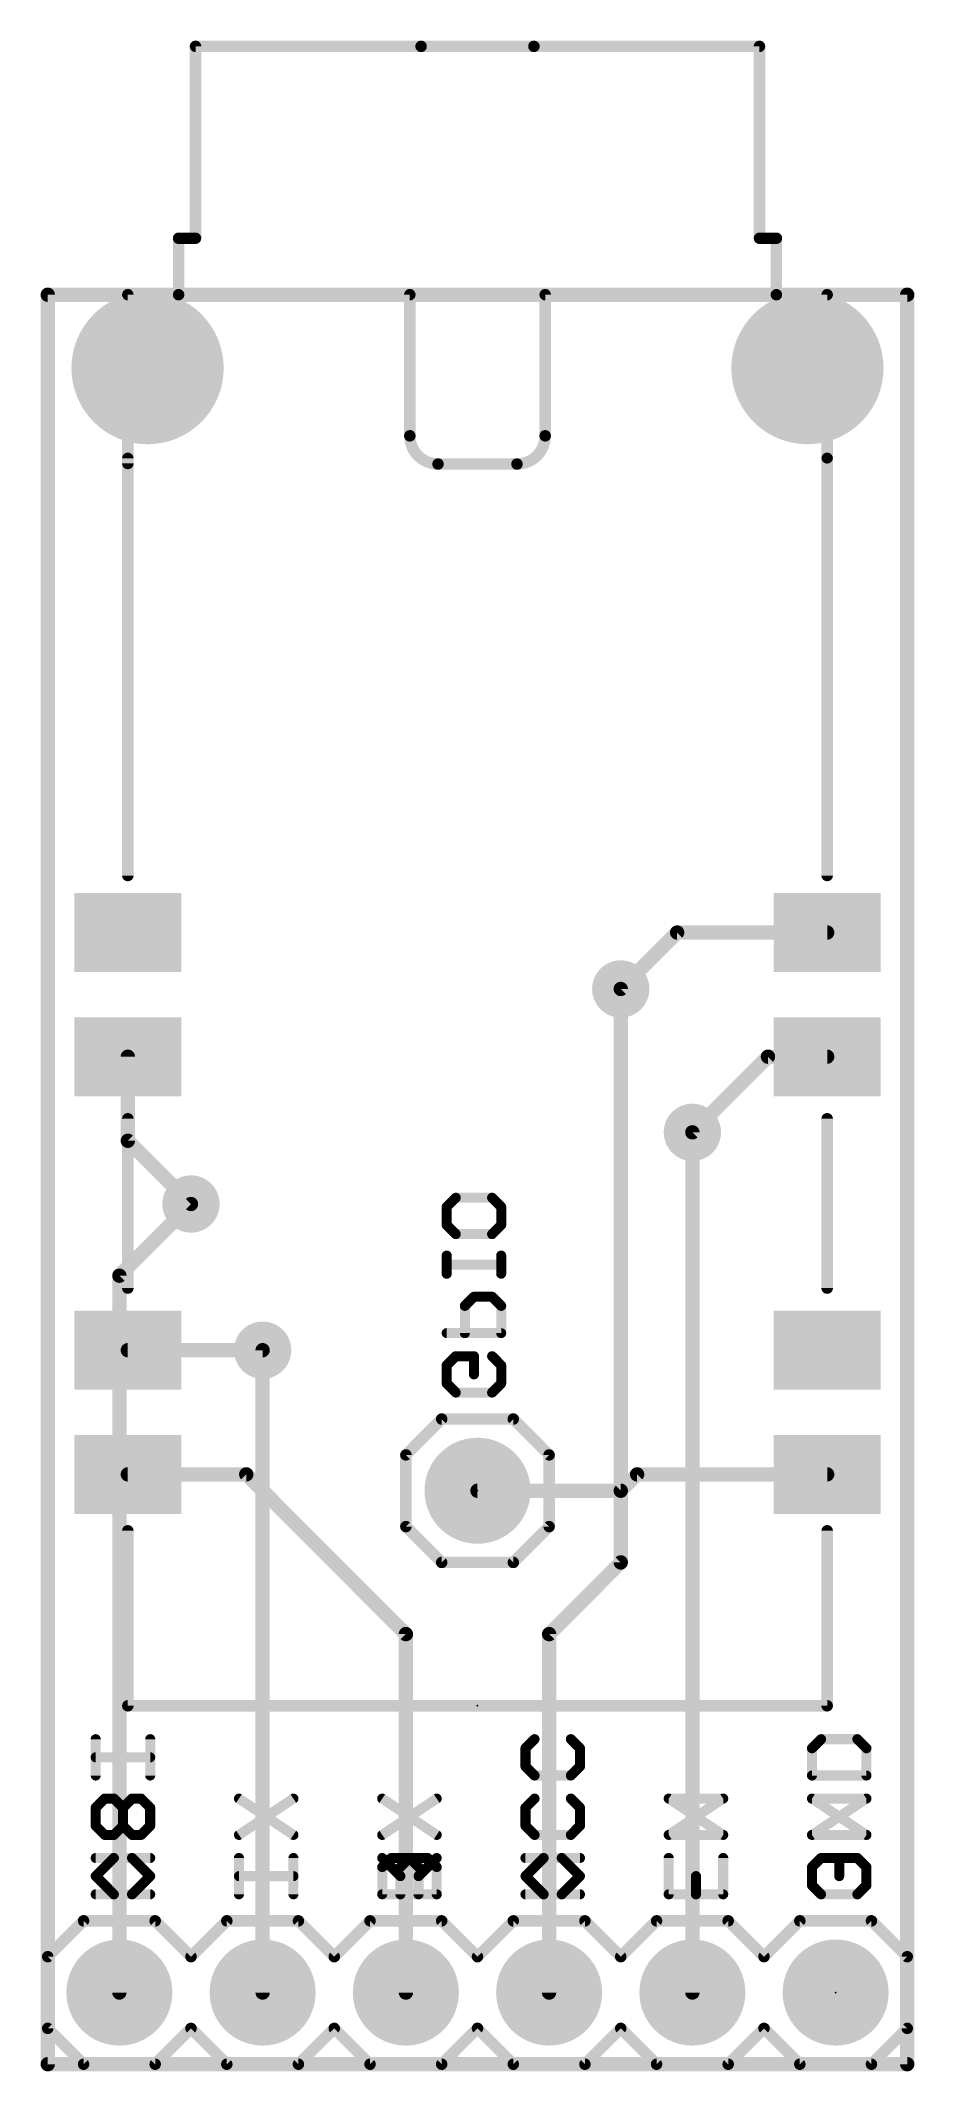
# Model space of a CAD drawing. Extents: x -0.1 to 48.3, y -3.8 to 35.9.
# Drawn here: x -0.13 to 15.37, y -0.13 to 35.85 of the extents above; entities outside this region: 1.
import ezdxf

# ---------------------------------------------------------------- set-up
doc = ezdxf.new("R2010")
doc.units = 0
for name, color, linetype in [('1', 12, 'CONTINUOUS'), ('16', 132, 'CONTINUOUS'), ('17', 110, 'CONTINUOUS'), ('18', 110, 'CONTINUOUS'), ('20', 53, 'CONTINUOUS'), ('21', 41, 'CONTINUOUS'), ('22', 40, 'CONTINUOUS'), ('23', 53, 'CONTINUOUS'), ('24', 53, 'CONTINUOUS'), ('51', 53, 'CONTINUOUS')]:
    doc.layers.add(name, color=color, linetype=linetype)

# ---------------------------------------------------------------- blocks, each defined once
blk = doc.blocks.new('ROUNDP')
at = {"const_width": 0.5}
blk.add_lwpolyline([(0, -0.25, 1), (0, 0.25, 1), (0, -0.25)], format="xyb", dxfattribs=at)
blk = doc.blocks.new('RECT')
blk.add_solid([(-0.5, -0.5), (0.5, -0.5), (-0.5, 0.5), (0.5, 0.5)])
blk = doc.blocks.new('ROUNDV')
at = {"const_width": 0.5}
blk.add_lwpolyline([(0, -0.25, 1), (0, 0.25, 1), (0, -0.25)], format="xyb", dxfattribs=at)

msp = doc.modelspace()

# ---------------------------------------------------------------- linework, layer by layer
at = {"layer": '1', "const_width": 0.254}
for points in [[(0, 31.35), (15.24, 31.35)], [(0, 0), (0, 31.35)], [(15.24, 31.35), (15.24, 0)], [(10.16, 19.05), (11.16, 20.05)], [(11.16, 20.05), (13.82, 20.05)], [(1.42, 16.36), (1.42, 17.85)], [(11.43, 16.51), (12.77, 17.85)], [(12.77, 17.85), (13.82, 17.85)], [(2.54, 15.24), (1.42, 16.36)], [(3.81, 12.65), (1.42, 12.65)], [(3.52, 10.45), (1.42, 10.45)], [(6.35, 7.62), (3.52, 10.45)], [(10.16, 10.16), (10.45, 10.45)], [(10.45, 10.45), (13.82, 10.45)], [(7.62, 10.16), (10.16, 10.16)], [(6.35, 1.27), (6.35, 7.62)], [(15.24, 0), (0, 0)]]:
    msp.add_lwpolyline(points, dxfattribs=at)
at = {"layer": '1', "const_width": 0.127}
for points in [[(0, 31.4135, 1), (0, 31.2865)], [(0.0635, 31.35, 1), (-0.0635, 31.35)], [(15.3035, 31.35, 1), (15.1765, 31.35)], [(15.24, 31.2865, 1), (15.24, 31.4135)], [(11.16, 20.1135, 1), (11.16, 19.9865)], [(11.2049, 20.0051, 1), (11.1151, 20.0949)], [(13.82, 19.9865, 1), (13.82, 20.1135)], [(10.1151, 19.0949, 1), (10.2049, 19.0051)], [(1.4835, 17.85, 1), (1.3565, 17.85)], [(12.77, 17.9135, 1), (12.77, 17.7865)], [(12.8149, 17.8051, 1), (12.7251, 17.8949)], [(13.82, 17.7865, 1), (13.82, 17.9135)], [(11.3851, 16.5549, 1), (11.4749, 16.4651)], [(1.4649, 16.4049, 1), (1.3751, 16.3151)], [(1.3565, 16.36, 1), (1.4835, 16.36)], [(2.4951, 15.1951, 1), (2.5849, 15.2849)], [(1.42, 12.7135, 1), (1.42, 12.5865)], [(3.81, 12.5865, 1), (3.81, 12.7135)], [(1.42, 10.5135, 1), (1.42, 10.3865)], [(3.5649, 10.4949, 1), (3.4751, 10.4051)], [(3.52, 10.3865, 1), (3.52, 10.5135)], [(10.45, 10.5135, 1), (10.45, 10.3865)], [(10.4949, 10.4051, 1), (10.4051, 10.4949)], [(13.82, 10.3865, 1), (13.82, 10.5135)], [(7.62, 10.2235, 1), (7.62, 10.0965)], [(10.1151, 10.2049, 1), (10.2049, 10.1151)], [(10.16, 10.0965, 1), (10.16, 10.2235)], [(6.4135, 7.62, 1), (6.2865, 7.62)], [(6.3051, 7.5751, 1), (6.3949, 7.6649)], [(6.2865, 1.27, 1), (6.4135, 1.27)], [(0, 0.0635, 1), (0, -0.0635)], [(-0.0635, 0, 1), (0.0635, 0)], [(15.1765, 0, 1), (15.3035, 0)], [(15.24, -0.0635, 1), (15.24, 0.0635)]]:
    msp.add_lwpolyline(points, format="xyb", dxfattribs=at)
at = {"layer": '16', "const_width": 0.254}
for points in [[(0, 31.35), (0, 0)], [(15.24, 31.35), (0, 31.35)], [(15.24, 0), (15.24, 31.35)], [(10.16, 8.89), (10.16, 19.05)], [(11.43, 1.27), (11.43, 16.51)], [(1.27, 13.97), (2.54, 15.24)], [(1.27, 1.27), (1.27, 13.97)], [(3.81, 1.27), (3.81, 12.65)], [(8.89, 7.62), (10.16, 8.89)], [(8.89, 1.27), (8.89, 7.62)], [(0, 0), (15.24, 0)]]:
    msp.add_lwpolyline(points, dxfattribs=at)
at = {"layer": '16', "const_width": 0.127}
for points in [[(0.0635, 31.35, 1), (-0.0635, 31.35)], [(0, 31.4135, 1), (0, 31.2865)], [(15.3035, 31.35, 1), (15.1765, 31.35)], [(15.24, 31.2865, 1), (15.24, 31.4135)], [(10.2235, 19.05, 1), (10.0965, 19.05)], [(11.4935, 16.51, 1), (11.3665, 16.51)], [(2.5849, 15.1951, 1), (2.4951, 15.2849)], [(1.3335, 13.97, 1), (1.2065, 13.97)], [(1.2251, 14.0149, 1), (1.3149, 13.9251)], [(3.8735, 12.65, 1), (3.7465, 12.65)], [(10.2049, 8.8451, 1), (10.1151, 8.9349)], [(10.0965, 8.89, 1), (10.2235, 8.89)], [(8.9535, 7.62, 1), (8.8265, 7.62)], [(8.8451, 7.6649, 1), (8.9349, 7.5751)], [(1.2065, 1.27, 1), (1.3335, 1.27)], [(3.7465, 1.27, 1), (3.8735, 1.27)], [(8.8265, 1.27, 1), (8.9535, 1.27)], [(11.3665, 1.27, 1), (11.4935, 1.27)], [(0, 0.0635, 1), (0, -0.0635)], [(-0.0635, 0, 1), (0.0635, 0)], [(15.1765, 0, 1), (15.3035, 0)], [(15.24, -0.0635, 1), (15.24, 0.0635)]]:
    msp.add_lwpolyline(points, format="xyb", dxfattribs=at)
at = {"layer": '20', "const_width": 0.2032}
for points in [[(0, 31.35), (6.42, 31.35)], [(0, 31.35), (0, 0)], [(6.42, 31.35), (6.42, 28.85)], [(8.82, 28.85), (8.82, 31.35)], [(8.82, 31.35), (15.24, 31.35)], [(15.24, 0), (15.24, 31.35)], [(6.92, 28.35), (8.32, 28.35)], [(0, 0), (15.24, 0)]]:
    msp.add_lwpolyline(points, dxfattribs=at)
at = {"layer": '20'}
for points, const_width in [([(0, 31.4008, 1), (0, 31.2992)], 0.1016), ([(0.0508, 31.35, 1), (-0.0508, 31.35)], 0.1016), ([(6.4708, 31.35, 1), (6.3692, 31.35)], 0.1016), ([(6.42, 31.2992, 1), (6.42, 31.4008)], 0.1016), ([(8.8708, 31.35, 1), (8.7692, 31.35)], 0.1016), ([(8.82, 31.4008, 1), (8.82, 31.2992)], 0.1016), ([(15.2908, 31.35, 1), (15.1892, 31.35)], 0.1016), ([(15.24, 31.2992, 1), (15.24, 31.4008)], 0.1016), ([(6.42, 28.85, 0.4142), (6.92, 28.35)], 0.2032), ([(6.4708, 28.85, 1), (6.3692, 28.85)], 0.1016), ([(6.3692, 28.85, 1), (6.4708, 28.85)], 0.1016), ([(8.32, 28.35, 0.4142), (8.82, 28.85)], 0.2032), ([(8.8708, 28.85, 1), (8.7692, 28.85)], 0.1016), ([(8.7692, 28.85, 1), (8.8708, 28.85)], 0.1016), ([(6.92, 28.4008, 1), (6.92, 28.2992)], 0.1016), ([(6.92, 28.2992, 1), (6.92, 28.4008)], 0.1016), ([(8.32, 28.4008, 1), (8.32, 28.2992)], 0.1016), ([(8.32, 28.2992, 1), (8.32, 28.4008)], 0.1016), ([(0, 0.0508, 1), (0, -0.0508)], 0.1016), ([(-0.0508, 0, 1), (0.0508, 0)], 0.1016), ([(15.1892, 0, 1), (15.2908, 0)], 0.1016), ([(15.24, -0.0508, 1), (15.24, 0.0508)], 0.1016)]:
    msp.add_lwpolyline(points, format="xyb", dxfattribs=dict(at, const_width=const_width))
at = {"layer": '21'}
for points, const_width in [([(1.42, 28.45), (1.42, 21.06)], 0.2032), ([(13.82, 28.45), (13.82, 21.06)], 0.2032), ([(1.42, 16.75), (1.42, 13.75)], 0.2032), ([(13.82, 13.75), (13.82, 16.75)], 0.2032), ([(1.42, 9.45), (1.42, 6.35)], 0.2032), ([(13.82, 6.35), (13.82, 9.45)], 0.2032), ([(1.42, 6.35), (13.82, 6.35)], 0.2032), ([(0.8501, 5.1148), (0.8501, 5.7588)], 0.1778), ([(8.6311, 5.7588), (8.4701, 5.5978)], 0.1778), ([(9.4361, 5.5978), (9.2751, 5.7588)], 0.1778), ([(13.7111, 5.7588), (13.5501, 5.5978)], 0.1778), ([(14.3551, 5.7588), (13.7111, 5.7588)], 0.1778), ([(14.5161, 5.5978), (14.3551, 5.7588)], 0.1778), ([(1.8161, 5.4368), (0.8501, 5.4368)], 0.1778), ([(8.4701, 5.5978), (8.4701, 5.2758)], 0.1778), ([(9.4361, 5.2758), (9.4361, 5.5978)], 0.1778), ([(13.5501, 5.5978), (13.5501, 5.1148)], 0.1778), ([(14.5161, 5.1148), (14.5161, 5.5978)], 0.1778), ([(8.4701, 5.2758), (8.6311, 5.1148)], 0.1778), ([(8.6311, 5.1148), (9.2751, 5.1148)], 0.1778), ([(9.2751, 5.1148), (9.4361, 5.2758)], 0.1778), ([(13.5501, 5.1148), (14.5161, 5.1148)], 0.1778), ([(1.0111, 4.7064), (0.8501, 4.5454)], 0.1778), ([(1.3331, 4.5454), (1.4941, 4.7064)], 0.1778), ([(1.4941, 4.7064), (1.6551, 4.7064)], 0.1778), ([(1.6551, 4.7064), (1.8161, 4.5454)], 0.1778), ([(3.3901, 4.0624), (4.3561, 4.7064)], 0.1778), ([(3.3901, 4.7064), (4.3561, 4.0624)], 0.1778), ([(5.9301, 4.0624), (6.8961, 4.7064)], 0.1778), ([(5.9301, 4.7064), (6.8961, 4.0624)], 0.1778), ([(8.6311, 4.7064), (8.4701, 4.5454)], 0.1778), ([(9.4361, 4.5454), (9.2751, 4.7064)], 0.1778), ([(11.0101, 4.0624), (11.9761, 4.7064)], 0.1778), ([(11.9761, 4.7064), (11.0101, 4.7064)], 0.1778), ([(13.5501, 4.0624), (14.5161, 4.7064)], 0.1778), ([(14.5161, 4.7064), (13.5501, 4.7064)], 0.1778), ([(0.8501, 4.5454), (0.8501, 4.2234)], 0.1778), ([(1.3331, 4.2234), (1.3331, 4.5454)], 0.1778), ([(1.8161, 4.5454), (1.8161, 4.2234)], 0.1778), ([(8.4701, 4.5454), (8.4701, 4.2234)], 0.1778), ([(9.4361, 4.2234), (9.4361, 4.5454)], 0.1778), ([(0.8501, 4.2234), (1.0111, 4.0624)], 0.1778), ([(1.0111, 4.0624), (1.1721, 4.0624)], 0.1778), ([(1.1721, 4.0624), (1.3331, 4.2234)], 0.1778), ([(1.8161, 4.2234), (1.6551, 4.0624)], 0.1778), ([(8.4701, 4.2234), (8.6311, 4.0624)], 0.1778), ([(8.6311, 4.0624), (9.2751, 4.0624)], 0.1778), ([(9.2751, 4.0624), (9.4361, 4.2234)], 0.1778), ([(11.9761, 4.0624), (11.0101, 4.0624)], 0.1778), ([(14.5161, 4.0624), (13.5501, 4.0624)], 0.1778), ([(1.4941, 3.6539), (0.8501, 3.6539)], 0.1778), ([(1.8161, 3.3319), (1.4941, 3.6539)], 0.1778), ([(3.3901, 3.0099), (3.3901, 3.6539)], 0.1778), ([(5.9301, 3.4929), (6.0911, 3.6539)], 0.1778), ([(6.0911, 3.6539), (6.4131, 3.6539)], 0.1778), ([(6.4131, 3.6539), (6.5741, 3.4929)], 0.1778), ([(6.5741, 3.3319), (6.8961, 3.6539)], 0.1778), ([(9.1141, 3.6539), (8.4701, 3.6539)], 0.1778), ([(9.4361, 3.3319), (9.1141, 3.6539)], 0.1778), ([(11.0101, 3.6539), (11.0101, 3.0099)], 0.1778), ([(11.9761, 3.0099), (11.9761, 3.6539)], 0.1778), ([(13.7111, 3.6539), (13.5501, 3.4929)], 0.1778), ([(14.3551, 3.6539), (14.0331, 3.6539)], 0.1778), ([(14.0331, 3.6539), (14.0331, 3.3319)], 0.1778), ([(14.5161, 3.4929), (14.3551, 3.6539)], 0.1778), ([(1.4941, 3.0099), (1.8161, 3.3319)], 0.1778), ([(4.3561, 3.3319), (3.3901, 3.3319)], 0.1778), ([(5.9301, 3.0099), (5.9301, 3.4929)], 0.1778), ([(6.5741, 3.4929), (6.5741, 3.0099)], 0.1778), ([(9.1141, 3.0099), (9.4361, 3.3319)], 0.1778), ([(11.4931, 3.0099), (11.4931, 3.3319)], 0.1778), ([(13.5501, 3.4929), (13.5501, 3.1709)], 0.1778), ([(13.5501, 3.1709), (13.7111, 3.0099)], 0.1778), ([(14.3551, 3.0099), (14.5161, 3.1709)], 0.1778), ([(14.5161, 3.1709), (14.5161, 3.4929)], 0.1778), ([(0.8501, 3.0099), (1.4941, 3.0099)], 0.1778), ([(6.8961, 3.0099), (5.9301, 3.0099)], 0.1778), ([(8.4701, 3.0099), (9.1141, 3.0099)], 0.1778), ([(11.0101, 3.0099), (11.9761, 3.0099)], 0.1778), ([(13.7111, 3.0099), (14.3551, 3.0099)], 0.1778), ([(0, 1.905), (0.635, 2.54)], 0.2032), ([(0.635, 2.54), (1.905, 2.54)], 0.2032), ([(1.905, 2.54), (2.54, 1.905)], 0.2032), ([(2.54, 1.905), (3.175, 2.54)], 0.2032), ([(3.175, 2.54), (4.445, 2.54)], 0.2032), ([(4.445, 2.54), (5.08, 1.905)], 0.2032), ([(5.08, 1.905), (5.715, 2.54)], 0.2032), ([(5.715, 2.54), (6.985, 2.54)], 0.2032), ([(7.62, 1.905), (6.985, 2.54)], 0.2032), ([(7.62, 1.905), (8.255, 2.54)], 0.2032), ([(8.255, 2.54), (9.525, 2.54)], 0.2032), ([(9.525, 2.54), (10.16, 1.905)], 0.2032), ([(10.16, 1.905), (10.795, 2.54)], 0.2032), ([(10.795, 2.54), (12.065, 2.54)], 0.2032), ([(12.065, 2.54), (12.7, 1.905)], 0.2032), ([(12.7, 1.905), (13.335, 2.54)], 0.2032), ([(13.335, 2.54), (14.605, 2.54)], 0.2032), ([(15.24, 1.905), (14.605, 2.54)], 0.2032), ([(0, 0.635), (0, 1.905)], 0.2032), ([(15.24, 0.635), (15.24, 1.905)], 0.2032), ([(0.635, 0), (0, 0.635)], 0.2032), ([(2.54, 0.635), (1.905, 0)], 0.2032), ([(3.175, 0), (2.54, 0.635)], 0.2032), ([(5.08, 0.635), (4.445, 0)], 0.2032), ([(5.715, 0), (5.08, 0.635)], 0.2032), ([(6.985, 0), (7.62, 0.635)], 0.2032), ([(8.255, 0), (7.62, 0.635)], 0.2032), ([(10.16, 0.635), (9.525, 0)], 0.2032), ([(10.795, 0), (10.16, 0.635)], 0.2032), ([(12.7, 0.635), (12.065, 0)], 0.2032), ([(13.335, 0), (12.7, 0.635)], 0.2032), ([(14.605, 0), (15.24, 0.635)], 0.2032), ([(1.905, 0), (0.635, 0)], 0.2032), ([(4.445, 0), (3.175, 0)], 0.2032), ([(6.985, 0), (5.715, 0)], 0.2032), ([(9.525, 0), (8.255, 0)], 0.2032), ([(12.065, 0), (10.795, 0)], 0.2032), ([(14.605, 0), (13.335, 0)], 0.2032)]:
    msp.add_lwpolyline(points, dxfattribs=dict(at, const_width=const_width))
for points, const_width in [([(1.4708, 28.45, 1), (1.3692, 28.45)], 0.1016), ([(13.8708, 28.45, 1), (13.7692, 28.45)], 0.1016), ([(1.3692, 21.06, 1), (1.4708, 21.06)], 0.1016), ([(13.7692, 21.06, 1), (13.8708, 21.06)], 0.1016), ([(1.4708, 16.75, 1), (1.3692, 16.75)], 0.1016), ([(13.8708, 16.75, 1), (13.7692, 16.75)], 0.1016), ([(1.3692, 13.75, 1), (1.4708, 13.75)], 0.1016), ([(13.7692, 13.75, 1), (13.8708, 13.75)], 0.1016), ([(1.4708, 9.45, 1), (1.3692, 9.45)], 0.1016), ([(13.8708, 9.45, 1), (13.7692, 9.45)], 0.1016), ([(1.42, 6.4008, 1), (1.42, 6.2992)], 0.1016), ([(1.3692, 6.35, 1), (1.4708, 6.35)], 0.1016), ([(13.7692, 6.35, 1), (13.8708, 6.35)], 0.1016), ([(13.82, 6.2992, 1), (13.82, 6.4008)], 0.1016), ([(0.8945, 5.7588, 1), (0.8056, 5.7588)], 0.0889), ([(8.6625, 5.7274, 1), (8.5997, 5.7903)], 0.0889), ([(9.3065, 5.7903, 1), (9.2437, 5.7274)], 0.0889), ([(13.7111, 5.8033, 1), (13.7111, 5.7144)], 0.0889), ([(13.7425, 5.7274, 1), (13.6797, 5.7903)], 0.0889), ([(14.3865, 5.7903, 1), (14.3237, 5.7274)], 0.0889), ([(14.3551, 5.7144, 1), (14.3551, 5.8033)], 0.0889), ([(0.8501, 5.4813, 1), (0.8501, 5.3924)], 0.0889), ([(1.8161, 5.3924, 1), (1.8161, 5.4813)], 0.0889), ([(8.5145, 5.5978, 1), (8.4256, 5.5978)], 0.0889), ([(8.4386, 5.6293, 1), (8.5015, 5.5664)], 0.0889), ([(9.4805, 5.5978, 1), (9.3917, 5.5978)], 0.0889), ([(9.4047, 5.5664, 1), (9.4675, 5.6293)], 0.0889), ([(13.5945, 5.5978, 1), (13.5056, 5.5978)], 0.0889), ([(13.5186, 5.6293, 1), (13.5815, 5.5664)], 0.0889), ([(14.5606, 5.5978, 1), (14.4717, 5.5978)], 0.0889), ([(14.4847, 5.5664, 1), (14.5475, 5.6293)], 0.0889), ([(0.8056, 5.1148, 1), (0.8945, 5.1148)], 0.0889), ([(8.5015, 5.3073, 1), (8.4386, 5.2444)], 0.0889), ([(8.4256, 5.2758, 1), (8.5145, 5.2758)], 0.0889), ([(8.6311, 5.1593, 1), (8.6311, 5.0704)], 0.0889), ([(8.5997, 5.0834, 1), (8.6625, 5.1462)], 0.0889), ([(9.2437, 5.1462, 1), (9.3065, 5.0834)], 0.0889), ([(9.2751, 5.0704, 1), (9.2751, 5.1593)], 0.0889), ([(9.3917, 5.2758, 1), (9.4805, 5.2758)], 0.0889), ([(9.4675, 5.2444, 1), (9.4047, 5.3073)], 0.0889), ([(13.5056, 5.1148, 1), (13.5945, 5.1148)], 0.0889), ([(13.5501, 5.1593, 1), (13.5501, 5.0704)], 0.0889), ([(14.4717, 5.1148, 1), (14.5606, 5.1148)], 0.0889), ([(14.5161, 5.0704, 1), (14.5161, 5.1593)], 0.0889), ([(1.0425, 4.6749, 1), (0.9797, 4.7378)], 0.0889), ([(1.4941, 4.7508, 1), (1.4941, 4.6619)], 0.0889), ([(1.5255, 4.6749, 1), (1.4627, 4.7378)], 0.0889), ([(1.6865, 4.7378, 1), (1.6237, 4.6749)], 0.0889), ([(1.6551, 4.6619, 1), (1.6551, 4.7508)], 0.0889), ([(3.4147, 4.7434, 1), (3.3654, 4.6694)], 0.0889), ([(4.3808, 4.6694, 1), (4.3314, 4.7434)], 0.0889), ([(5.9547, 4.7434, 1), (5.9054, 4.6694)], 0.0889), ([(6.9208, 4.6694, 1), (6.8714, 4.7434)], 0.0889), ([(8.6625, 4.6749, 1), (8.5997, 4.7378)], 0.0889), ([(9.3065, 4.7378, 1), (9.2437, 4.6749)], 0.0889), ([(11.0101, 4.7508, 1), (11.0101, 4.6619)], 0.0889), ([(12.0008, 4.6694, 1), (11.9514, 4.7434)], 0.0889), ([(11.9761, 4.6619, 1), (11.9761, 4.7508)], 0.0889), ([(13.5501, 4.7508, 1), (13.5501, 4.6619)], 0.0889), ([(14.5408, 4.6694, 1), (14.4914, 4.7434)], 0.0889), ([(14.5161, 4.6619, 1), (14.5161, 4.7508)], 0.0889), ([(0.8945, 4.5454, 1), (0.8056, 4.5454)], 0.0889), ([(0.8186, 4.5768, 1), (0.8815, 4.5139)], 0.0889), ([(1.3775, 4.5454, 1), (1.2886, 4.5454)], 0.0889), ([(1.3017, 4.5768, 1), (1.3645, 4.5139)], 0.0889), ([(1.8606, 4.5454, 1), (1.7716, 4.5454)], 0.0889), ([(1.7847, 4.5139, 1), (1.8475, 4.5768)], 0.0889), ([(8.5145, 4.5454, 1), (8.4256, 4.5454)], 0.0889), ([(8.4386, 4.5768, 1), (8.5015, 4.5139)], 0.0889), ([(9.4805, 4.5454, 1), (9.3917, 4.5454)], 0.0889), ([(9.4047, 4.5139, 1), (9.4675, 4.5768)], 0.0889), ([(0.8815, 4.2548, 1), (0.8186, 4.1919)], 0.0889), ([(0.8056, 4.2234, 1), (0.8945, 4.2234)], 0.0889), ([(1.0111, 4.1068, 1), (1.0111, 4.0179)], 0.0889), ([(0.9797, 4.0309, 1), (1.0425, 4.0938)], 0.0889), ([(1.1407, 4.0938, 1), (1.2035, 4.0309)], 0.0889), ([(1.1721, 4.0179, 1), (1.1721, 4.1068)], 0.0889), ([(1.2886, 4.2234, 1), (1.3775, 4.2234)], 0.0889), ([(1.3645, 4.1919, 1), (1.3017, 4.2548)], 0.0889), ([(1.6237, 4.0938, 1), (1.6865, 4.0309)], 0.0889), ([(1.7716, 4.2234, 1), (1.8606, 4.2234)], 0.0889), ([(1.8475, 4.1919, 1), (1.7847, 4.2548)], 0.0889), ([(3.3654, 4.0993, 1), (3.4147, 4.0254)], 0.0889), ([(4.3314, 4.0254, 1), (4.3808, 4.0993)], 0.0889), ([(5.9054, 4.0993, 1), (5.9547, 4.0254)], 0.0889), ([(6.8714, 4.0254, 1), (6.9208, 4.0993)], 0.0889), ([(8.5015, 4.2548, 1), (8.4386, 4.1919)], 0.0889), ([(8.4256, 4.2234, 1), (8.5145, 4.2234)], 0.0889), ([(8.6311, 4.1068, 1), (8.6311, 4.0179)], 0.0889), ([(8.5997, 4.0309, 1), (8.6625, 4.0938)], 0.0889), ([(9.2437, 4.0938, 1), (9.3065, 4.0309)], 0.0889), ([(9.2751, 4.0179, 1), (9.2751, 4.1068)], 0.0889), ([(9.3917, 4.2234, 1), (9.4805, 4.2234)], 0.0889), ([(9.4675, 4.1919, 1), (9.4047, 4.2548)], 0.0889), ([(11.0101, 4.1068, 1), (11.0101, 4.0179)], 0.0889), ([(10.9854, 4.0993, 1), (11.0347, 4.0254)], 0.0889), ([(11.9761, 4.0179, 1), (11.9761, 4.1068)], 0.0889), ([(13.5501, 4.1068, 1), (13.5501, 4.0179)], 0.0889), ([(13.5254, 4.0993, 1), (13.5747, 4.0254)], 0.0889), ([(14.5161, 4.0179, 1), (14.5161, 4.1068)], 0.0889), ([(0.8501, 3.6984, 1), (0.8501, 3.6095)], 0.0889), ([(1.5255, 3.6853, 1), (1.4627, 3.6225)], 0.0889), ([(1.4941, 3.6095, 1), (1.4941, 3.6984)], 0.0889), ([(3.4345, 3.6539, 1), (3.3456, 3.6539)], 0.0889), ([(6.0911, 3.6984, 1), (6.0911, 3.6095)], 0.0889), ([(6.1225, 3.6225, 1), (6.0597, 3.6853)], 0.0889), ([(6.4445, 3.6853, 1), (6.3817, 3.6225)], 0.0889), ([(6.4131, 3.6095, 1), (6.4131, 3.6984)], 0.0889), ([(6.9275, 3.6225, 1), (6.8647, 3.6853)], 0.0889), ([(8.4701, 3.6984, 1), (8.4701, 3.6095)], 0.0889), ([(9.1455, 3.6853, 1), (9.0827, 3.6225)], 0.0889), ([(9.1141, 3.6095, 1), (9.1141, 3.6984)], 0.0889), ([(11.0545, 3.6539, 1), (10.9656, 3.6539)], 0.0889), ([(12.0206, 3.6539, 1), (11.9317, 3.6539)], 0.0889), ([(13.7425, 3.6225, 1), (13.6797, 3.6853)], 0.0889), ([(14.0775, 3.6539, 1), (13.9886, 3.6539)], 0.0889), ([(14.0331, 3.6984, 1), (14.0331, 3.6095)], 0.0889), ([(14.3865, 3.6853, 1), (14.3237, 3.6225)], 0.0889), ([(14.3551, 3.6095, 1), (14.3551, 3.6984)], 0.0889), ([(1.8475, 3.3005, 1), (1.7847, 3.3633)], 0.0889), ([(1.7847, 3.3005, 1), (1.8475, 3.3633)], 0.0889), ([(3.3901, 3.3764, 1), (3.3901, 3.2875)], 0.0889), ([(4.3561, 3.2875, 1), (4.3561, 3.3764)], 0.0889), ([(5.9745, 3.4929, 1), (5.8856, 3.4929)], 0.0889), ([(5.8986, 3.5243, 1), (5.9615, 3.4615)], 0.0889), ([(6.6185, 3.4929, 1), (6.5296, 3.4929)], 0.0889), ([(6.5427, 3.3633, 1), (6.6055, 3.3005)], 0.0889), ([(6.5427, 3.4615, 1), (6.6055, 3.5243)], 0.0889), ([(9.4675, 3.3005, 1), (9.4047, 3.3633)], 0.0889), ([(9.4047, 3.3005, 1), (9.4675, 3.3633)], 0.0889), ([(11.5375, 3.3319, 1), (11.4486, 3.3319)], 0.0889), ([(13.5945, 3.4929, 1), (13.5056, 3.4929)], 0.0889), ([(13.5186, 3.5243, 1), (13.5815, 3.4615)], 0.0889), ([(13.5815, 3.2023, 1), (13.5186, 3.1395)], 0.0889), ([(13.9886, 3.3319, 1), (14.0775, 3.3319)], 0.0889), ([(14.5606, 3.4929, 1), (14.4717, 3.4929)], 0.0889), ([(14.4847, 3.4615, 1), (14.5475, 3.5243)], 0.0889), ([(14.5475, 3.1395, 1), (14.4847, 3.2023)], 0.0889), ([(0.8501, 3.0543, 1), (0.8501, 2.9655)], 0.0889), ([(1.4627, 3.0413, 1), (1.5255, 2.9785)], 0.0889), ([(1.4941, 2.9655, 1), (1.4941, 3.0543)], 0.0889), ([(3.3456, 3.0099, 1), (3.4345, 3.0099)], 0.0889), ([(5.8856, 3.0099, 1), (5.9745, 3.0099)], 0.0889), ([(5.9301, 3.0543, 1), (5.9301, 2.9655)], 0.0889), ([(6.5296, 3.0099, 1), (6.6185, 3.0099)], 0.0889), ([(6.8961, 2.9655, 1), (6.8961, 3.0543)], 0.0889), ([(8.4701, 3.0543, 1), (8.4701, 2.9655)], 0.0889), ([(9.0827, 3.0413, 1), (9.1455, 2.9785)], 0.0889), ([(9.1141, 2.9655, 1), (9.1141, 3.0543)], 0.0889), ([(10.9656, 3.0099, 1), (11.0545, 3.0099)], 0.0889), ([(11.0101, 3.0543, 1), (11.0101, 2.9655)], 0.0889), ([(11.4486, 3.0099, 1), (11.5375, 3.0099)], 0.0889), ([(11.9317, 3.0099, 1), (12.0206, 3.0099)], 0.0889), ([(11.9761, 2.9655, 1), (11.9761, 3.0543)], 0.0889), ([(13.5056, 3.1709, 1), (13.5945, 3.1709)], 0.0889), ([(13.7111, 3.0543, 1), (13.7111, 2.9655)], 0.0889), ([(13.6797, 2.9785, 1), (13.7425, 3.0413)], 0.0889), ([(14.3237, 3.0413, 1), (14.3865, 2.9785)], 0.0889), ([(14.3551, 2.9655, 1), (14.3551, 3.0543)], 0.0889), ([(14.4717, 3.1709, 1), (14.5606, 3.1709)], 0.0889), ([(0.635, 2.5908, 1), (0.635, 2.4892)], 0.1016), ([(0.6709, 2.5041, 1), (0.5991, 2.5759)], 0.1016), ([(1.9409, 2.5759, 1), (1.8691, 2.5041)], 0.1016), ([(1.905, 2.4892, 1), (1.905, 2.5908)], 0.1016), ([(3.175, 2.5908, 1), (3.175, 2.4892)], 0.1016), ([(3.2109, 2.5041, 1), (3.1391, 2.5759)], 0.1016), ([(4.4809, 2.5759, 1), (4.4091, 2.5041)], 0.1016), ([(4.445, 2.4892, 1), (4.445, 2.5908)], 0.1016), ([(5.715, 2.5908, 1), (5.715, 2.4892)], 0.1016), ([(5.7509, 2.5041, 1), (5.6791, 2.5759)], 0.1016), ([(7.0209, 2.5759, 1), (6.9491, 2.5041)], 0.1016), ([(6.985, 2.4892, 1), (6.985, 2.5908)], 0.1016), ([(8.255, 2.5908, 1), (8.255, 2.4892)], 0.1016), ([(8.2909, 2.5041, 1), (8.2191, 2.5759)], 0.1016), ([(9.5609, 2.5759, 1), (9.4891, 2.5041)], 0.1016), ([(9.525, 2.4892, 1), (9.525, 2.5908)], 0.1016), ([(10.795, 2.5908, 1), (10.795, 2.4892)], 0.1016), ([(10.8309, 2.5041, 1), (10.7591, 2.5759)], 0.1016), ([(12.1009, 2.5759, 1), (12.0291, 2.5041)], 0.1016), ([(12.065, 2.4892, 1), (12.065, 2.5908)], 0.1016), ([(13.335, 2.5908, 1), (13.335, 2.4892)], 0.1016), ([(13.3709, 2.5041, 1), (13.2991, 2.5759)], 0.1016), ([(14.6409, 2.5759, 1), (14.5691, 2.5041)], 0.1016), ([(14.605, 2.4892, 1), (14.605, 2.5908)], 0.1016), ([(0.0508, 1.905, 1), (-0.0508, 1.905)], 0.1016), ([(-0.0359, 1.9409, 1), (0.0359, 1.8691)], 0.1016), ([(2.5041, 1.9409, 1), (2.5759, 1.8691)], 0.1016), ([(2.5041, 1.8691, 1), (2.5759, 1.9409)], 0.1016), ([(5.0441, 1.9409, 1), (5.1159, 1.8691)], 0.1016), ([(5.0441, 1.8691, 1), (5.1159, 1.9409)], 0.1016), ([(7.5841, 1.9409, 1), (7.6559, 1.8691)], 0.1016), ([(7.5841, 1.8691, 1), (7.6559, 1.9409)], 0.1016), ([(10.1241, 1.9409, 1), (10.1959, 1.8691)], 0.1016), ([(10.1241, 1.8691, 1), (10.1959, 1.9409)], 0.1016), ([(12.6641, 1.9409, 1), (12.7359, 1.8691)], 0.1016), ([(12.6641, 1.8691, 1), (12.7359, 1.9409)], 0.1016), ([(15.2908, 1.905, 1), (15.1892, 1.905)], 0.1016), ([(15.2041, 1.8691, 1), (15.2759, 1.9409)], 0.1016), ([(0.0359, 0.6709, 1), (-0.0359, 0.5991)], 0.1016), ([(2.5759, 0.6709, 1), (2.5041, 0.5991)], 0.1016), ([(2.5759, 0.5991, 1), (2.5041, 0.6709)], 0.1016), ([(5.1159, 0.6709, 1), (5.0441, 0.5991)], 0.1016), ([(5.1159, 0.5991, 1), (5.0441, 0.6709)], 0.1016), ([(7.6559, 0.6709, 1), (7.5841, 0.5991)], 0.1016), ([(7.6559, 0.5991, 1), (7.5841, 0.6709)], 0.1016), ([(10.1959, 0.6709, 1), (10.1241, 0.5991)], 0.1016), ([(10.1959, 0.5991, 1), (10.1241, 0.6709)], 0.1016), ([(12.7359, 0.6709, 1), (12.6641, 0.5991)], 0.1016), ([(12.7359, 0.5991, 1), (12.6641, 0.6709)], 0.1016), ([(15.2759, 0.5991, 1), (15.2041, 0.6709)], 0.1016), ([(-0.0508, 0.635, 1), (0.0508, 0.635)], 0.1016), ([(15.1892, 0.635, 1), (15.2908, 0.635)], 0.1016), ([(0.635, 0.0508, 1), (0.635, -0.0508)], 0.1016), ([(0.5991, -0.0359, 1), (0.6709, 0.0359)], 0.1016), ([(1.8691, 0.0359, 1), (1.9409, -0.0359)], 0.1016), ([(1.905, -0.0508, 1), (1.905, 0.0508)], 0.1016), ([(3.175, 0.0508, 1), (3.175, -0.0508)], 0.1016), ([(3.1391, -0.0359, 1), (3.2109, 0.0359)], 0.1016), ([(4.4091, 0.0359, 1), (4.4809, -0.0359)], 0.1016), ([(4.445, -0.0508, 1), (4.445, 0.0508)], 0.1016), ([(5.715, 0.0508, 1), (5.715, -0.0508)], 0.1016), ([(5.6791, -0.0359, 1), (5.7509, 0.0359)], 0.1016), ([(6.9491, 0.0359, 1), (7.0209, -0.0359)], 0.1016), ([(6.985, -0.0508, 1), (6.985, 0.0508)], 0.1016), ([(8.255, 0.0508, 1), (8.255, -0.0508)], 0.1016), ([(8.2191, -0.0359, 1), (8.2909, 0.0359)], 0.1016), ([(9.4891, 0.0359, 1), (9.5609, -0.0359)], 0.1016), ([(9.525, -0.0508, 1), (9.525, 0.0508)], 0.1016), ([(10.795, 0.0508, 1), (10.795, -0.0508)], 0.1016), ([(10.7591, -0.0359, 1), (10.8309, 0.0359)], 0.1016), ([(12.0291, 0.0359, 1), (12.1009, -0.0359)], 0.1016), ([(12.065, -0.0508, 1), (12.065, 0.0508)], 0.1016), ([(13.335, 0.0508, 1), (13.335, -0.0508)], 0.1016), ([(13.2991, -0.0359, 1), (13.3709, 0.0359)], 0.1016), ([(14.5691, 0.0359, 1), (14.6409, -0.0359)], 0.1016), ([(14.605, -0.0508, 1), (14.605, 0.0508)], 0.1016)]:
    msp.add_lwpolyline(points, format="xyb", dxfattribs=dict(at, const_width=const_width))
at = {"layer": '22'}
for points, const_width in [([(7.1184, 15.1895, 1), (7.0294, 15.1895)], 0.0889), ([(7.0425, 15.2209, 1), (7.1053, 15.158)], 0.0889), ([(7.2349, 15.3949, 1), (7.2349, 15.306)], 0.0889), ([(7.2663, 15.319, 1), (7.2035, 15.3819)], 0.0889), ([(7.9103, 15.3819, 1), (7.8475, 15.319)], 0.0889), ([(7.8789, 15.306, 1), (7.8789, 15.3949)], 0.0889), ([(8.0844, 15.1895, 1), (7.9955, 15.1895)], 0.0889), ([(8.0085, 15.158, 1), (8.0714, 15.2209)], 0.0889), ([(7.0294, 14.8675, 1), (7.1184, 14.8675)], 0.0889), ([(7.1053, 14.8989, 1), (7.0425, 14.836)], 0.0889), ([(7.2349, 14.7509, 1), (7.2349, 14.662)], 0.0889), ([(7.2035, 14.675, 1), (7.2663, 14.7379)], 0.0889), ([(7.8475, 14.7379, 1), (7.9103, 14.675)], 0.0889), ([(7.8789, 14.662, 1), (7.8789, 14.7509)], 0.0889), ([(7.9955, 14.8675, 1), (8.0844, 14.8675)], 0.0889), ([(8.0714, 14.836, 1), (8.0085, 14.8989)], 0.0889), ([(7.1184, 14.3268, 1), (7.0294, 14.3268)], 0.0889), ([(8.0844, 14.3268, 1), (7.9955, 14.3268)], 0.0889), ([(7.0294, 14.0048, 1), (7.1184, 14.0048)], 0.0889), ([(7.0739, 14.2103, 1), (7.0739, 14.1214)], 0.0889), ([(7.9955, 14.0048, 1), (8.0844, 14.0048)], 0.0889), ([(8.0399, 14.1214, 1), (8.0399, 14.2103)], 0.0889), ([(7.5569, 13.6408, 1), (7.5569, 13.5519)], 0.0889), ([(7.5883, 13.5649, 1), (7.5255, 13.6278)], 0.0889), ([(7.9103, 13.6278, 1), (7.8475, 13.5649)], 0.0889), ([(7.8789, 13.5519, 1), (7.8789, 13.6408)], 0.0889), ([(7.4404, 13.4354, 1), (7.3515, 13.4354)], 0.0889), ([(7.3645, 13.4668, 1), (7.4273, 13.4039)], 0.0889), ([(8.0844, 13.4354, 1), (7.9955, 13.4354)], 0.0889), ([(8.0085, 13.4039, 1), (8.0714, 13.4668)], 0.0889), ([(7.0739, 12.9968, 1), (7.0739, 12.9079)], 0.0889), ([(7.3515, 12.9524, 1), (7.4404, 12.9524)], 0.0889), ([(7.9955, 12.9524, 1), (8.0844, 12.9524)], 0.0889), ([(8.0399, 12.9079, 1), (8.0399, 12.9968)], 0.0889), ([(7.2349, 12.5884, 1), (7.2349, 12.4995)], 0.0889), ([(7.2663, 12.5125, 1), (7.2035, 12.5753)], 0.0889), ([(7.6014, 12.5439, 1), (7.5125, 12.5439)], 0.0889), ([(7.5569, 12.4995, 1), (7.5569, 12.5884)], 0.0889), ([(7.9103, 12.5753, 1), (7.8475, 12.5125)], 0.0889), ([(7.1184, 12.3829, 1), (7.0294, 12.3829)], 0.0889), ([(7.0425, 12.4143, 1), (7.1053, 12.3515)], 0.0889), ([(7.5125, 12.2219, 1), (7.6014, 12.2219)], 0.0889), ([(8.0844, 12.3829, 1), (7.9955, 12.3829)], 0.0889), ([(8.0085, 12.3515, 1), (8.0714, 12.4143)], 0.0889), ([(7.0294, 12.0609, 1), (7.1184, 12.0609)], 0.0889), ([(7.1053, 12.0923, 1), (7.0425, 12.0295)], 0.0889), ([(7.2349, 11.9444, 1), (7.2349, 11.8555)], 0.0889), ([(7.2035, 11.8685, 1), (7.2663, 11.9313)], 0.0889), ([(7.8475, 11.9313, 1), (7.9103, 11.8685)], 0.0889), ([(7.8789, 11.8555, 1), (7.8789, 11.9444)], 0.0889), ([(7.9955, 12.0609, 1), (8.0844, 12.0609)], 0.0889), ([(8.0714, 12.0295, 1), (8.0085, 12.0923)], 0.0889), ([(6.985, 11.4808, 1), (6.985, 11.3792)], 0.1016), ([(7.0209, 11.3941, 1), (6.9491, 11.4659)], 0.1016), ([(8.2909, 11.4659, 1), (8.2191, 11.3941)], 0.1016), ([(8.255, 11.3792, 1), (8.255, 11.4808)], 0.1016), ([(6.4008, 10.795, 1), (6.2992, 10.795)], 0.1016), ([(6.3141, 10.8309, 1), (6.3859, 10.7591)], 0.1016), ([(8.9408, 10.795, 1), (8.8392, 10.795)], 0.1016), ([(8.8541, 10.7591, 1), (8.9259, 10.8309)], 0.1016), ([(6.3859, 9.5609, 1), (6.3141, 9.4891)], 0.1016), ([(6.2992, 9.525, 1), (6.4008, 9.525)], 0.1016), ([(8.8392, 9.525, 1), (8.9408, 9.525)], 0.1016), ([(8.9259, 9.4891, 1), (8.8541, 9.5609)], 0.1016), ([(6.985, 8.9408, 1), (6.985, 8.8392)], 0.1016), ([(6.9491, 8.8541, 1), (7.0209, 8.9259)], 0.1016), ([(8.2191, 8.9259, 1), (8.2909, 8.8541)], 0.1016), ([(8.255, 8.8392, 1), (8.255, 8.9408)], 0.1016), ([(1.8614, 5.7588, 1), (1.7725, 5.7588)], 0.0889), ([(8.6633, 5.7274, 1), (8.6005, 5.7903)], 0.0889), ([(9.3073, 5.7903, 1), (9.2445, 5.7274)], 0.0889), ([(13.7119, 5.8033, 1), (13.7119, 5.7144)], 0.0889), ([(13.7433, 5.7274, 1), (13.6805, 5.7903)], 0.0889), ([(14.3873, 5.7903, 1), (14.3245, 5.7274)], 0.0889), ([(14.3559, 5.7144, 1), (14.3559, 5.8033)], 0.0889), ([(0.8509, 5.4813, 1), (0.8509, 5.3924)], 0.0889), ([(1.8169, 5.3924, 1), (1.8169, 5.4813)], 0.0889), ([(8.4395, 5.6293, 1), (8.5023, 5.5664)], 0.0889), ([(8.5153, 5.5978, 1), (8.4265, 5.5978)], 0.0889), ([(9.4814, 5.5978, 1), (9.3925, 5.5978)], 0.0889), ([(9.4055, 5.5664, 1), (9.4684, 5.6293)], 0.0889), ([(13.5195, 5.6293, 1), (13.5823, 5.5664)], 0.0889), ([(13.5953, 5.5978, 1), (13.5065, 5.5978)], 0.0889), ([(14.5614, 5.5978, 1), (14.4725, 5.5978)], 0.0889), ([(14.4855, 5.5664, 1), (14.5484, 5.6293)], 0.0889), ([(1.7725, 5.1148, 1), (1.8614, 5.1148)], 0.0889), ([(8.5023, 5.3073, 1), (8.4395, 5.2444)], 0.0889), ([(8.4265, 5.2758, 1), (8.5153, 5.2758)], 0.0889), ([(8.6319, 5.1593, 1), (8.6319, 5.0704)], 0.0889), ([(8.6005, 5.0834, 1), (8.6633, 5.1462)], 0.0889), ([(9.2445, 5.1462, 1), (9.3073, 5.0834)], 0.0889), ([(9.2759, 5.0704, 1), (9.2759, 5.1593)], 0.0889), ([(9.3925, 5.2758, 1), (9.4814, 5.2758)], 0.0889), ([(9.4684, 5.2444, 1), (9.4055, 5.3073)], 0.0889), ([(13.5509, 5.1593, 1), (13.5509, 5.0704)], 0.0889), ([(13.5065, 5.1148, 1), (13.5953, 5.1148)], 0.0889), ([(14.4725, 5.1148, 1), (14.5614, 5.1148)], 0.0889), ([(14.5169, 5.0704, 1), (14.5169, 5.1593)], 0.0889), ([(1.0119, 4.7508, 1), (1.0119, 4.6619)], 0.0889), ([(1.0433, 4.6749, 1), (0.9805, 4.7378)], 0.0889), ([(1.2043, 4.7378, 1), (1.1415, 4.6749)], 0.0889), ([(1.1729, 4.6619, 1), (1.1729, 4.7508)], 0.0889), ([(1.6873, 4.7378, 1), (1.6245, 4.6749)], 0.0889), ([(3.4156, 4.7434, 1), (3.3662, 4.6694)], 0.0889), ([(4.3816, 4.6694, 1), (4.3323, 4.7434)], 0.0889), ([(5.9556, 4.7434, 1), (5.9062, 4.6694)], 0.0889), ([(6.9216, 4.6694, 1), (6.8723, 4.7434)], 0.0889), ([(8.6633, 4.6749, 1), (8.6005, 4.7378)], 0.0889), ([(9.3073, 4.7378, 1), (9.2445, 4.6749)], 0.0889), ([(11.0356, 4.7434, 1), (10.9862, 4.6694)], 0.0889), ([(11.0109, 4.7508, 1), (11.0109, 4.6619)], 0.0889), ([(11.9769, 4.6619, 1), (11.9769, 4.7508)], 0.0889), ([(13.5756, 4.7434, 1), (13.5262, 4.6694)], 0.0889), ([(13.5509, 4.7508, 1), (13.5509, 4.6619)], 0.0889), ([(14.5169, 4.6619, 1), (14.5169, 4.7508)], 0.0889), ([(0.8195, 4.5768, 1), (0.8823, 4.5139)], 0.0889), ([(0.8953, 4.5454, 1), (0.8065, 4.5454)], 0.0889), ([(1.3784, 4.5454, 1), (1.2895, 4.5454)], 0.0889), ([(1.3025, 4.5139, 1), (1.3653, 4.5768)], 0.0889), ([(1.8614, 4.5454, 1), (1.7725, 4.5454)], 0.0889), ([(1.7855, 4.5139, 1), (1.8484, 4.5768)], 0.0889), ([(8.4395, 4.5768, 1), (8.5023, 4.5139)], 0.0889), ([(8.5153, 4.5454, 1), (8.4265, 4.5454)], 0.0889), ([(9.4814, 4.5454, 1), (9.3925, 4.5454)], 0.0889), ([(9.4055, 4.5139, 1), (9.4684, 4.5768)], 0.0889), ([(0.8823, 4.2548, 1), (0.8195, 4.1919)], 0.0889), ([(0.8065, 4.2234, 1), (0.8953, 4.2234)], 0.0889), ([(0.9805, 4.0309, 1), (1.0433, 4.0938)], 0.0889), ([(1.3653, 4.2548, 1), (1.3025, 4.1919)], 0.0889), ([(1.2895, 4.2234, 1), (1.3784, 4.2234)], 0.0889), ([(1.4949, 4.1068, 1), (1.4949, 4.0179)], 0.0889), ([(1.4635, 4.0309, 1), (1.5263, 4.0938)], 0.0889), ([(1.6245, 4.0938, 1), (1.6873, 4.0309)], 0.0889), ([(1.6559, 4.0179, 1), (1.6559, 4.1068)], 0.0889), ([(1.7725, 4.2234, 1), (1.8614, 4.2234)], 0.0889), ([(1.8484, 4.1919, 1), (1.7855, 4.2548)], 0.0889), ([(3.3662, 4.0993, 1), (3.4156, 4.0254)], 0.0889), ([(4.3323, 4.0254, 1), (4.3816, 4.0993)], 0.0889), ([(5.9062, 4.0993, 1), (5.9556, 4.0254)], 0.0889), ([(6.8723, 4.0254, 1), (6.9216, 4.0993)], 0.0889), ([(8.5023, 4.2548, 1), (8.4395, 4.1919)], 0.0889), ([(8.4265, 4.2234, 1), (8.5153, 4.2234)], 0.0889), ([(8.6319, 4.1068, 1), (8.6319, 4.0179)], 0.0889), ([(8.6005, 4.0309, 1), (8.6633, 4.0938)], 0.0889), ([(9.2445, 4.0938, 1), (9.3073, 4.0309)], 0.0889), ([(9.2759, 4.0179, 1), (9.2759, 4.1068)], 0.0889), ([(9.3925, 4.2234, 1), (9.4814, 4.2234)], 0.0889), ([(9.4684, 4.1919, 1), (9.4055, 4.2548)], 0.0889), ([(11.0109, 4.1068, 1), (11.0109, 4.0179)], 0.0889), ([(11.9523, 4.0254, 1), (12.0016, 4.0993)], 0.0889), ([(11.9769, 4.0179, 1), (11.9769, 4.1068)], 0.0889), ([(13.5509, 4.1068, 1), (13.5509, 4.0179)], 0.0889), ([(14.4923, 4.0254, 1), (14.5416, 4.0993)], 0.0889), ([(14.5169, 4.0179, 1), (14.5169, 4.1068)], 0.0889), ([(1.1729, 3.6984, 1), (1.1729, 3.6095)], 0.0889), ([(1.2043, 3.6225, 1), (1.1415, 3.6853)], 0.0889), ([(1.8169, 3.6095, 1), (1.8169, 3.6984)], 0.0889), ([(4.4014, 3.6539, 1), (4.3125, 3.6539)], 0.0889), ([(5.9623, 3.6853, 1), (5.8995, 3.6225)], 0.0889), ([(6.4139, 3.6984, 1), (6.4139, 3.6095)], 0.0889), ([(6.4453, 3.6225, 1), (6.3825, 3.6853)], 0.0889), ([(6.7673, 3.6853, 1), (6.7045, 3.6225)], 0.0889), ([(6.7359, 3.6095, 1), (6.7359, 3.6984)], 0.0889), ([(8.7929, 3.6984, 1), (8.7929, 3.6095)], 0.0889), ([(8.8243, 3.6225, 1), (8.7615, 3.6853)], 0.0889), ([(9.4369, 3.6095, 1), (9.4369, 3.6984)], 0.0889), ([(11.0554, 3.6539, 1), (10.9665, 3.6539)], 0.0889), ([(12.0214, 3.6539, 1), (11.9325, 3.6539)], 0.0889), ([(13.7119, 3.6984, 1), (13.7119, 3.6095)], 0.0889), ([(13.7433, 3.6225, 1), (13.6805, 3.6853)], 0.0889), ([(14.0784, 3.6539, 1), (13.9895, 3.6539)], 0.0889), ([(14.0339, 3.6095, 1), (14.0339, 3.6984)], 0.0889), ([(14.3873, 3.6853, 1), (14.3245, 3.6225)], 0.0889), ([(0.8823, 3.3633, 1), (0.8195, 3.3005)], 0.0889), ([(0.8195, 3.3633, 1), (0.8823, 3.3005)], 0.0889), ([(3.3909, 3.3764, 1), (3.3909, 3.2875)], 0.0889), ([(4.3569, 3.2875, 1), (4.3569, 3.3764)], 0.0889), ([(6.2215, 3.5243, 1), (6.2843, 3.4615)], 0.0889), ([(6.2974, 3.4929, 1), (6.2085, 3.4929)], 0.0889), ([(6.2215, 3.3005, 1), (6.2843, 3.3633)], 0.0889), ([(6.9414, 3.4929, 1), (6.8525, 3.4929)], 0.0889), ([(6.8655, 3.4615, 1), (6.9284, 3.5243)], 0.0889), ([(8.5023, 3.3633, 1), (8.4395, 3.3005)], 0.0889), ([(8.4395, 3.3633, 1), (8.5023, 3.3005)], 0.0889), ([(11.5384, 3.3319, 1), (11.4495, 3.3319)], 0.0889), ([(13.5195, 3.5243, 1), (13.5823, 3.4615)], 0.0889), ([(13.5823, 3.2023, 1), (13.5195, 3.1395)], 0.0889), ([(13.5953, 3.4929, 1), (13.5065, 3.4929)], 0.0889), ([(13.9895, 3.3319, 1), (14.0784, 3.3319)], 0.0889), ([(14.5614, 3.4929, 1), (14.4725, 3.4929)], 0.0889), ([(14.4855, 3.4615, 1), (14.5484, 3.5243)], 0.0889), ([(14.5484, 3.1395, 1), (14.4855, 3.2023)], 0.0889), ([(1.1729, 3.0543, 1), (1.1729, 2.9655)], 0.0889), ([(1.1415, 2.9785, 1), (1.2043, 3.0413)], 0.0889), ([(1.8169, 2.9655, 1), (1.8169, 3.0543)], 0.0889), ([(4.3125, 3.0099, 1), (4.4014, 3.0099)], 0.0889), ([(5.9309, 3.0543, 1), (5.9309, 2.9655)], 0.0889), ([(6.2085, 3.0099, 1), (6.2974, 3.0099)], 0.0889), ([(6.8525, 3.0099, 1), (6.9414, 3.0099)], 0.0889), ([(6.8969, 2.9655, 1), (6.8969, 3.0543)], 0.0889), ([(8.7929, 3.0543, 1), (8.7929, 2.9655)], 0.0889), ([(8.7615, 2.9785, 1), (8.8243, 3.0413)], 0.0889), ([(9.4369, 2.9655, 1), (9.4369, 3.0543)], 0.0889), ([(11.0109, 3.0543, 1), (11.0109, 2.9655)], 0.0889), ([(10.9665, 3.0099, 1), (11.0554, 3.0099)], 0.0889), ([(11.4495, 3.0099, 1), (11.5384, 3.0099)], 0.0889), ([(11.9325, 3.0099, 1), (12.0214, 3.0099)], 0.0889), ([(11.9769, 2.9655, 1), (11.9769, 3.0543)], 0.0889), ([(13.5065, 3.1709, 1), (13.5953, 3.1709)], 0.0889), ([(13.7119, 3.0543, 1), (13.7119, 2.9655)], 0.0889), ([(13.6805, 2.9785, 1), (13.7433, 3.0413)], 0.0889), ([(14.3245, 3.0413, 1), (14.3873, 2.9785)], 0.0889), ([(14.3559, 2.9655, 1), (14.3559, 3.0543)], 0.0889), ([(14.4725, 3.1709, 1), (14.5614, 3.1709)], 0.0889)]:
    msp.add_lwpolyline(points, format="xyb", dxfattribs=dict(at, const_width=const_width))
for points, const_width in [([(7.0739, 15.1895), (7.2349, 15.3505)], 0.1778), ([(7.0739, 14.8675), (7.0739, 15.1895)], 0.1778), ([(7.2349, 15.3505), (7.8789, 15.3505)], 0.1778), ([(7.8789, 15.3505), (8.0399, 15.1895)], 0.1778), ([(8.0399, 15.1895), (8.0399, 14.8675)], 0.1778), ([(7.2349, 14.7065), (7.0739, 14.8675)], 0.1778), ([(7.8789, 14.7065), (7.2349, 14.7065)], 0.1778), ([(8.0399, 14.8675), (7.8789, 14.7065)], 0.1778), ([(7.0739, 14.0048), (7.0739, 14.3268)], 0.1778), ([(8.0399, 14.0048), (8.0399, 14.3268)], 0.1778), ([(7.0739, 14.1658), (8.0399, 14.1658)], 0.1778), ([(7.5569, 13.5964), (7.3959, 13.4354)], 0.1778), ([(7.8789, 13.5964), (7.5569, 13.5964)], 0.1778), ([(8.0399, 13.4354), (7.8789, 13.5964)], 0.1778), ([(7.3959, 13.4354), (7.3959, 12.9524)], 0.1778), ([(8.0399, 12.9524), (8.0399, 13.4354)], 0.1778), ([(7.0739, 12.9524), (8.0399, 12.9524)], 0.1778), ([(7.0739, 12.3829), (7.2349, 12.5439)], 0.1778), ([(7.2349, 12.5439), (7.5569, 12.5439)], 0.1778), ([(7.5569, 12.5439), (7.5569, 12.2219)], 0.1778), ([(7.8789, 12.5439), (8.0399, 12.3829)], 0.1778), ([(7.0739, 12.0609), (7.0739, 12.3829)], 0.1778), ([(8.0399, 12.3829), (8.0399, 12.0609)], 0.1778), ([(7.2349, 11.8999), (7.0739, 12.0609)], 0.1778), ([(7.8789, 11.8999), (7.2349, 11.8999)], 0.1778), ([(8.0399, 12.0609), (7.8789, 11.8999)], 0.1778), ([(6.35, 10.795), (6.985, 11.43)], 0.2032), ([(6.985, 11.43), (8.255, 11.43)], 0.2032), ([(8.255, 11.43), (8.89, 10.795)], 0.2032), ([(6.35, 9.525), (6.35, 10.795)], 0.2032), ([(8.89, 10.795), (8.89, 9.525)], 0.2032), ([(6.985, 8.89), (6.35, 9.525)], 0.2032), ([(8.89, 9.525), (8.255, 8.89)], 0.2032), ([(8.255, 8.89), (6.985, 8.89)], 0.2032), ([(1.8169, 5.1148), (1.8169, 5.7588)], 0.1778), ([(8.4709, 5.5978), (8.6319, 5.7588)], 0.1778), ([(9.2759, 5.7588), (9.4369, 5.5978)], 0.1778), ([(13.5509, 5.5978), (13.7119, 5.7588)], 0.1778), ([(13.7119, 5.7588), (14.3559, 5.7588)], 0.1778), ([(14.3559, 5.7588), (14.5169, 5.5978)], 0.1778), ([(0.8509, 5.4368), (1.8169, 5.4368)], 0.1778), ([(8.4709, 5.2758), (8.4709, 5.5978)], 0.1778), ([(9.4369, 5.5978), (9.4369, 5.2758)], 0.1778), ([(13.5509, 5.1148), (13.5509, 5.5978)], 0.1778), ([(14.5169, 5.5978), (14.5169, 5.1148)], 0.1778), ([(8.6319, 5.1148), (8.4709, 5.2758)], 0.1778), ([(9.2759, 5.1148), (8.6319, 5.1148)], 0.1778), ([(9.4369, 5.2758), (9.2759, 5.1148)], 0.1778), ([(14.5169, 5.1148), (13.5509, 5.1148)], 0.1778), ([(1.0119, 4.7064), (0.8509, 4.5454)], 0.1778), ([(1.1729, 4.7064), (1.0119, 4.7064)], 0.1778), ([(1.3339, 4.5454), (1.1729, 4.7064)], 0.1778), ([(1.6559, 4.7064), (1.8169, 4.5454)], 0.1778), ([(4.3569, 4.0624), (3.3909, 4.7064)], 0.1778), ([(4.3569, 4.7064), (3.3909, 4.0624)], 0.1778), ([(6.8969, 4.0624), (5.9309, 4.7064)], 0.1778), ([(6.8969, 4.7064), (5.9309, 4.0624)], 0.1778), ([(8.4709, 4.5454), (8.6319, 4.7064)], 0.1778), ([(9.2759, 4.7064), (9.4369, 4.5454)], 0.1778), ([(11.9769, 4.0624), (11.0109, 4.7064)], 0.1778), ([(11.0109, 4.7064), (11.9769, 4.7064)], 0.1778), ([(14.5169, 4.0624), (13.5509, 4.7064)], 0.1778), ([(13.5509, 4.7064), (14.5169, 4.7064)], 0.1778), ([(0.8509, 4.5454), (0.8509, 4.2234)], 0.1778), ([(1.3339, 4.2234), (1.3339, 4.5454)], 0.1778), ([(1.8169, 4.5454), (1.8169, 4.2234)], 0.1778), ([(8.4709, 4.2234), (8.4709, 4.5454)], 0.1778), ([(9.4369, 4.5454), (9.4369, 4.2234)], 0.1778), ([(0.8509, 4.2234), (1.0119, 4.0624)], 0.1778), ([(1.4949, 4.0624), (1.3339, 4.2234)], 0.1778), ([(1.6559, 4.0624), (1.4949, 4.0624)], 0.1778), ([(1.8169, 4.2234), (1.6559, 4.0624)], 0.1778), ([(8.6319, 4.0624), (8.4709, 4.2234)], 0.1778), ([(9.2759, 4.0624), (8.6319, 4.0624)], 0.1778), ([(9.4369, 4.2234), (9.2759, 4.0624)], 0.1778), ([(11.0109, 4.0624), (11.9769, 4.0624)], 0.1778), ([(13.5509, 4.0624), (14.5169, 4.0624)], 0.1778), ([(0.8509, 3.3319), (1.1729, 3.6539)], 0.1778), ([(1.1729, 3.6539), (1.8169, 3.6539)], 0.1778), ([(4.3569, 3.0099), (4.3569, 3.6539)], 0.1778), ([(6.2529, 3.3319), (5.9309, 3.6539)], 0.1778), ([(6.4139, 3.6539), (6.2529, 3.4929)], 0.1778), ([(6.7359, 3.6539), (6.4139, 3.6539)], 0.1778), ([(6.8969, 3.4929), (6.7359, 3.6539)], 0.1778), ([(8.4709, 3.3319), (8.7929, 3.6539)], 0.1778), ([(8.7929, 3.6539), (9.4369, 3.6539)], 0.1778), ([(11.0109, 3.0099), (11.0109, 3.6539)], 0.1778), ([(11.9769, 3.6539), (11.9769, 3.0099)], 0.1778), ([(13.5509, 3.4929), (13.7119, 3.6539)], 0.1778), ([(13.7119, 3.6539), (14.0339, 3.6539)], 0.1778), ([(14.0339, 3.6539), (14.0339, 3.3319)], 0.1778), ([(14.3559, 3.6539), (14.5169, 3.4929)], 0.1778), ([(1.1729, 3.0099), (0.8509, 3.3319)], 0.1778), ([(3.3909, 3.3319), (4.3569, 3.3319)], 0.1778), ([(6.2529, 3.4929), (6.2529, 3.0099)], 0.1778), ([(6.8969, 3.0099), (6.8969, 3.4929)], 0.1778), ([(8.7929, 3.0099), (8.4709, 3.3319)], 0.1778), ([(11.4939, 3.0099), (11.4939, 3.3319)], 0.1778), ([(13.5509, 3.1709), (13.5509, 3.4929)], 0.1778), ([(13.7119, 3.0099), (13.5509, 3.1709)], 0.1778), ([(14.5169, 3.1709), (14.3559, 3.0099)], 0.1778), ([(14.5169, 3.4929), (14.5169, 3.1709)], 0.1778), ([(1.8169, 3.0099), (1.1729, 3.0099)], 0.1778), ([(5.9309, 3.0099), (6.8969, 3.0099)], 0.1778), ([(9.4369, 3.0099), (8.7929, 3.0099)], 0.1778), ([(11.9769, 3.0099), (11.0109, 3.0099)], 0.1778), ([(14.3559, 3.0099), (13.7119, 3.0099)], 0.1778)]:
    msp.add_lwpolyline(points, dxfattribs=dict(at, const_width=const_width))
at = {"layer": '23'}
for p in [(7.62, 6.35), (13.97, 1.27), (48.26, -3.81)]:
    msp.add_point(p, dxfattribs=at)
at = {"layer": '24'}
msp.add_point((7.62, 10.16), dxfattribs=at)
at = {"layer": '51', "const_width": 0.2032}
for points in [[(2.62, 32.35), (2.62, 35.75)], [(2.62, 35.75), (6.62, 35.75)], [(6.62, 35.75), (8.62, 35.75)], [(8.62, 35.75), (12.62, 35.75)], [(12.62, 35.75), (12.62, 32.35)], [(2.32, 31.35), (2.32, 32.35)], [(2.32, 32.35), (2.62, 32.35)], [(12.62, 32.35), (12.92, 32.35)], [(12.92, 32.35), (12.92, 31.35)], [(1.42, 31.35), (2.32, 31.35)], [(1.42, 31.35), (1.42, 28.36)], [(2.32, 31.35), (6.42, 31.35)], [(6.42, 28.85), (6.42, 31.35)], [(8.82, 31.35), (8.82, 28.85)], [(12.92, 31.35), (8.82, 31.35)], [(13.82, 31.35), (12.92, 31.35)], [(13.82, 31.35), (13.82, 28.46)], [(8.32, 28.35), (6.92, 28.35)]]:
    msp.add_lwpolyline(points, dxfattribs=at)
at = {"layer": '51'}
for points, const_width in [([(2.6708, 35.75, 1), (2.5692, 35.75)], 0.1016), ([(2.62, 35.8008, 1), (2.62, 35.6992)], 0.1016), ([(6.62, 35.8008, 1), (6.62, 35.6992)], 0.1016), ([(6.62, 35.6992, 1), (6.62, 35.8008)], 0.1016), ([(8.62, 35.8008, 1), (8.62, 35.6992)], 0.1016), ([(8.62, 35.6992, 1), (8.62, 35.8008)], 0.1016), ([(12.6708, 35.75, 1), (12.5692, 35.75)], 0.1016), ([(12.62, 35.6992, 1), (12.62, 35.8008)], 0.1016), ([(2.3708, 32.35, 1), (2.2692, 32.35)], 0.1016), ([(2.32, 32.4008, 1), (2.32, 32.2992)], 0.1016), ([(2.5692, 32.35, 1), (2.6708, 32.35)], 0.1016), ([(2.62, 32.2992, 1), (2.62, 32.4008)], 0.1016), ([(12.62, 32.4008, 1), (12.62, 32.2992)], 0.1016), ([(12.5692, 32.35, 1), (12.6708, 32.35)], 0.1016), ([(12.9708, 32.35, 1), (12.8692, 32.35)], 0.1016), ([(12.92, 32.2992, 1), (12.92, 32.4008)], 0.1016), ([(1.42, 31.4008, 1), (1.42, 31.2992)], 0.1016), ([(1.4708, 31.35, 1), (1.3692, 31.35)], 0.1016), ([(2.32, 31.4008, 1), (2.32, 31.2992)], 0.1016), ([(2.2692, 31.35, 1), (2.3708, 31.35)], 0.1016), ([(2.32, 31.2992, 1), (2.32, 31.4008)], 0.1016), ([(6.4708, 31.35, 1), (6.3692, 31.35)], 0.1016), ([(6.42, 31.2992, 1), (6.42, 31.4008)], 0.1016), ([(8.8708, 31.35, 1), (8.7692, 31.35)], 0.1016), ([(8.82, 31.4008, 1), (8.82, 31.2992)], 0.1016), ([(12.92, 31.4008, 1), (12.92, 31.2992)], 0.1016), ([(12.8692, 31.35, 1), (12.9708, 31.35)], 0.1016), ([(12.92, 31.2992, 1), (12.92, 31.4008)], 0.1016), ([(13.8708, 31.35, 1), (13.7692, 31.35)], 0.1016), ([(13.82, 31.2992, 1), (13.82, 31.4008)], 0.1016), ([(6.42, 28.85, 0.4142), (6.92, 28.35)], 0.2032), ([(6.4708, 28.85, 1), (6.3692, 28.85)], 0.1016), ([(6.3692, 28.85, 1), (6.4708, 28.85)], 0.1016), ([(8.32, 28.35, 0.4142), (8.82, 28.85)], 0.2032), ([(8.8708, 28.85, 1), (8.7692, 28.85)], 0.1016), ([(8.7692, 28.85, 1), (8.8708, 28.85)], 0.1016), ([(6.92, 28.4008, 1), (6.92, 28.2992)], 0.1016), ([(6.92, 28.2992, 1), (6.92, 28.4008)], 0.1016), ([(8.32, 28.4008, 1), (8.32, 28.2992)], 0.1016), ([(8.32, 28.2992, 1), (8.32, 28.4008)], 0.1016), ([(13.7692, 28.46, 1), (13.8708, 28.46)], 0.1016), ([(1.3692, 28.36, 1), (1.4708, 28.36)], 0.1016)]:
    msp.add_lwpolyline(points, format="xyb", dxfattribs=dict(at, const_width=const_width))

# ---------------------------------------------------------------- block references
at = {"layer": '1', "xscale": 1.9, "yscale": 1.4}
for p in [(1.42, 20.05), (13.82, 20.05), (1.42, 17.85), (13.82, 17.85), (1.42, 12.65), (13.82, 12.65), (1.42, 10.45), (13.82, 10.45)]:
    msp.add_blockref('RECT', p, dxfattribs=at)
at = {"layer": '17', "xscale": 2.7, "yscale": 2.7}
for p in [(1.77, 30.05), (1.77, 30.05), (13.47, 30.05), (13.47, 30.05)]:
    msp.add_blockref('ROUNDP', p, dxfattribs=at)
at = {"layer": '17', "xscale": 1.8796, "yscale": 1.8796}
for p, rotation in [((7.62, 10.16), 90), ((7.62, 10.16), 90), ((1.27, 1.27), 270), ((1.27, 1.27), 270), ((3.81, 1.27), 270), ((3.81, 1.27), 270), ((6.35, 1.27), 270), ((6.35, 1.27), 270), ((8.89, 1.27), 270), ((8.89, 1.27), 270), ((11.43, 1.27), 270), ((11.43, 1.27), 270), ((13.97, 1.27), 270), ((13.97, 1.27), 270)]:
    msp.add_blockref('ROUNDP', p, dxfattribs=dict(at, rotation=rotation))
at = {"layer": '18', "xscale": 1.016, "yscale": 1.016}
for p in [(10.16, 19.05), (10.16, 19.05), (11.43, 16.51), (11.43, 16.51), (2.54, 15.24), (2.54, 15.24), (3.81, 12.65), (3.81, 12.65)]:
    msp.add_blockref('ROUNDV', p, dxfattribs=at)
at = {"layer": '51', "xscale": 0.508, "yscale": 0.508, "rotation": 180}
for p in [(1.27, 1.27), (3.81, 1.27), (6.35, 1.27), (8.89, 1.27), (11.43, 1.27), (13.97, 1.27)]:
    msp.add_blockref('RECT', p, dxfattribs=at)

doc.saveas('drawing.dxf')
